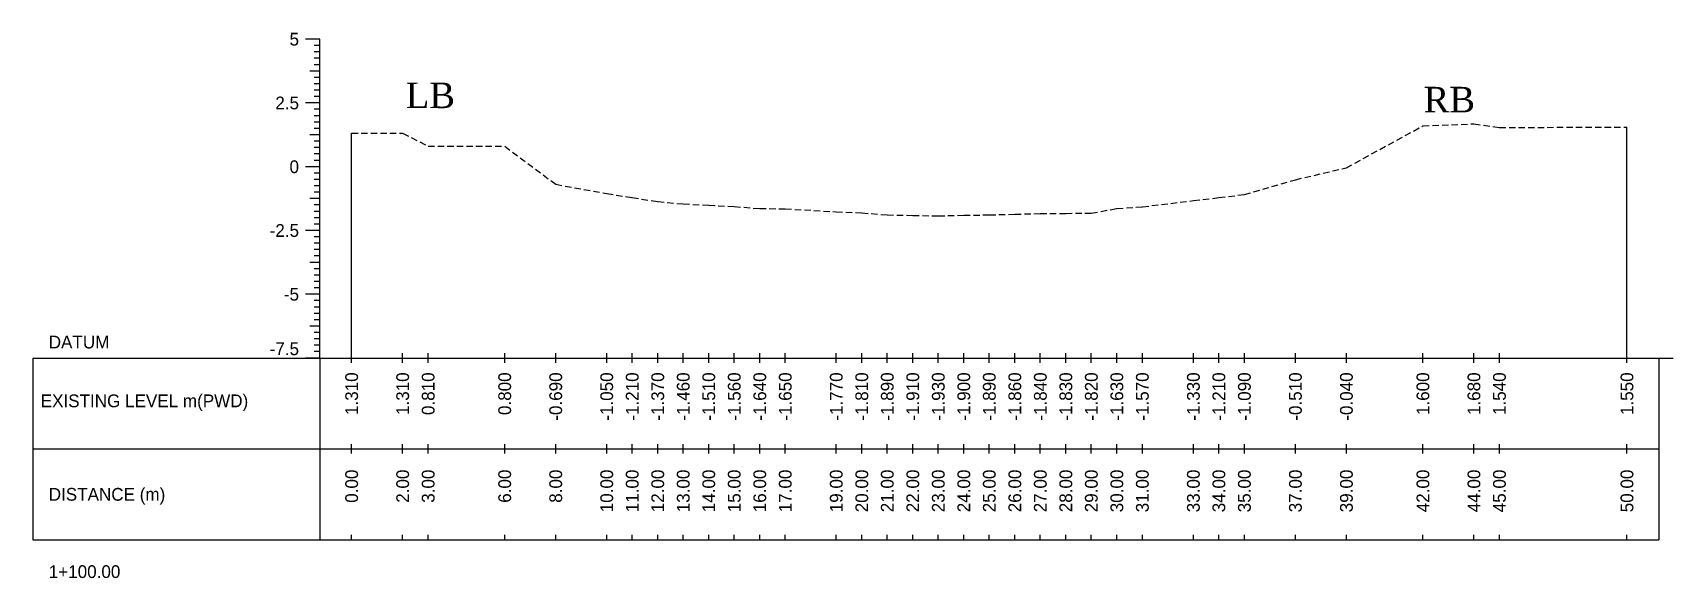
# Model space of a CAD drawing. Header units: inches. Extents: x 6579 to 9220, y -2276 to -1013.
# Drawn here: x 7155.2 to 7219.5, y -1494.5 to -1473.1 of the extents above; entities that cross this region are included whole.
import ezdxf
from ezdxf.enums import TextEntityAlignment as Align

# ---------------------------------------------------------------- set-up
doc = ezdxf.new("R2010")
doc.units = ezdxf.units.IN
doc.header["$MEASUREMENT"] = 0
doc.linetypes.add('HIDDEN', pattern=[0.375, 0.25, -0.125])
doc.layers.add('CS_Drawing', color=7, linetype='Continuous')
doc.layers.add('GL', color=3, linetype='HIDDEN')
doc.styles.add('romans', font='romans.shx')

msp = doc.modelspace()

# ---------------------------------------------------------------- texts
at = {"char_height": 1, "width": 263.40586, "attachment_point": 1, "style": 'romans'}
for s, insert in [('{\\fTimes New Roman|b0|i0|c0|p18;LB}', (7169.822, -1475.097)), ('{\\fTimes New Roman|b0|i0|c0|p18;RB}', (7209.728, -1475.262))]:
    msp.add_mtext(s, dxfattribs=dict(at, insert=insert))
at = {"layer": 'CS_Drawing'}
for s, p in [('5', (7165.637, -1473.394)), ('2.5', (7165.637, -1475.894)), ('0', (7165.637, -1478.394)), ('-2.5', (7165.637, -1480.894)), ('-5', (7165.637, -1483.394))]:
    msp.add_text(s, height=0.5, dxfattribs=at).set_placement(p, align=Align.MIDDLE_RIGHT)
for s, p in [('DATUM', (7155.825, -1485.269)), ('EXISTING LEVEL m(PWD)', (7155.51, -1487.573)), ('DISTANCE (m)', (7155.825, -1491.238)), ('1+100.00', (7155.825, -1494.269))]:
    msp.add_text(s, height=0.5, dxfattribs=at).set_placement(p, align=Align.MIDDLE_LEFT)
msp.add_text('-7.5', height=0.5, dxfattribs=at).set_placement((7165.637, -1485.782), align=Align.RIGHT)
for s, p in [('1.310', (7167.7, -1486.457)), ('1.310', (7169.7, -1486.457)), ('0.810', (7170.7, -1486.457)), ('0.800', (7173.7, -1486.457)), ('-0.690', (7175.7, -1486.457)), ('-1.050', (7177.7, -1486.457)), ('-1.210', (7178.7, -1486.457)), ('-1.370', (7179.7, -1486.457)), ('-1.460', (7180.7, -1486.457)), ('-1.510', (7181.7, -1486.457)), ('-1.560', (7182.7, -1486.457)), ('-1.640', (7183.7, -1486.457)), ('-1.650', (7184.7, -1486.457)), ('-1.770', (7186.7, -1486.457)), ('-1.810', (7187.7, -1486.457)), ('-1.890', (7188.7, -1486.457)), ('-1.910', (7189.7, -1486.457)), ('-1.930', (7190.7, -1486.457)), ('-1.900', (7191.7, -1486.457)), ('-1.890', (7192.7, -1486.457)), ('-1.860', (7193.7, -1486.457)), ('-1.840', (7194.7, -1486.457)), ('-1.830', (7195.7, -1486.457)), ('-1.820', (7196.7, -1486.457)), ('-1.630', (7197.7, -1486.457)), ('-1.570', (7198.7, -1486.457)), ('-1.330', (7200.7, -1486.457)), ('-1.210', (7201.7, -1486.457)), ('-1.090', (7202.7, -1486.457)), ('-0.510', (7204.7, -1486.457)), ('-0.040', (7206.7, -1486.457)), ('1.600', (7209.7, -1486.457)), ('1.680', (7211.7, -1486.457)), ('1.540', (7212.7, -1486.457)), ('1.550', (7217.7, -1486.457)), ('0.00', (7167.7, -1490.269)), ('2.00', (7169.7, -1490.269)), ('3.00', (7170.7, -1490.269)), ('6.00', (7173.7, -1490.269)), ('8.00', (7175.7, -1490.269)), ('10.00', (7177.7, -1490.269)), ('11.00', (7178.7, -1490.269)), ('12.00', (7179.7, -1490.269)), ('13.00', (7180.7, -1490.269)), ('14.00', (7181.7, -1490.269)), ('15.00', (7182.7, -1490.269)), ('16.00', (7183.7, -1490.269)), ('17.00', (7184.7, -1490.269)), ('19.00', (7186.7, -1490.269)), ('20.00', (7187.7, -1490.269)), ('21.00', (7188.7, -1490.269)), ('22.00', (7189.7, -1490.269)), ('23.00', (7190.7, -1490.269)), ('24.00', (7191.7, -1490.269)), ('25.00', (7192.7, -1490.269)), ('26.00', (7193.7, -1490.269)), ('27.00', (7194.7, -1490.269)), ('28.00', (7195.7, -1490.269)), ('29.00', (7196.7, -1490.269)), ('30.00', (7197.7, -1490.269)), ('31.00', (7198.7, -1490.269)), ('33.00', (7200.7, -1490.269)), ('34.00', (7201.7, -1490.269)), ('35.00', (7202.7, -1490.269)), ('37.00', (7204.7, -1490.269)), ('39.00', (7206.7, -1490.269)), ('42.00', (7209.7, -1490.269)), ('44.00', (7211.7, -1490.269)), ('45.00', (7212.7, -1490.269)), ('50.00', (7217.7, -1490.269))]:
    msp.add_text(s, height=0.5, rotation=90, dxfattribs=at).set_placement(p, align=Align.MIDDLE_RIGHT)

# ---------------------------------------------------------------- linework, layer by layer
at = {"layer": 'CS_Drawing'}
for p, q in [((7166.45, -1473.394), (7165.887, -1473.394)), ((7166.45, -1473.394), (7166.056, -1473.394)), ((7166.45, -1473.394), (7166.225, -1473.394)), ((7166.45, -1485.894), (7166.45, -1473.394)), ((7166.45, -1473.644), (7166.225, -1473.644)), ((7166.45, -1473.894), (7166.225, -1473.894)), ((7166.45, -1474.644), (7166.056, -1474.644)), ((7166.45, -1474.144), (7166.225, -1474.144)), ((7166.45, -1474.394), (7166.225, -1474.394)), ((7166.45, -1474.644), (7166.225, -1474.644)), ((7166.45, -1474.894), (7166.225, -1474.894)), ((7166.45, -1475.144), (7166.225, -1475.144)), ((7166.45, -1475.894), (7165.887, -1475.894)), ((7166.45, -1475.894), (7166.056, -1475.894)), ((7166.45, -1475.394), (7166.225, -1475.394)), ((7166.45, -1475.644), (7166.225, -1475.644)), ((7166.45, -1475.894), (7166.225, -1475.894)), ((7166.45, -1476.144), (7166.225, -1476.144)), ((7166.45, -1476.394), (7166.225, -1476.394)), ((7166.45, -1477.144), (7166.056, -1477.144)), ((7166.45, -1476.644), (7166.225, -1476.644)), ((7166.45, -1476.894), (7166.225, -1476.894)), ((7166.45, -1477.144), (7166.225, -1477.144)), ((7167.7, -1485.894), (7167.7, -1477.084)), ((7217.7, -1485.894), (7217.7, -1476.844)), ((7166.45, -1477.394), (7166.225, -1477.394)), ((7166.45, -1477.644), (7166.225, -1477.644)), ((7166.45, -1477.894), (7166.225, -1477.894)), ((7166.45, -1478.394), (7165.887, -1478.394)), ((7166.45, -1478.394), (7166.056, -1478.394)), ((7166.45, -1478.144), (7166.225, -1478.144)), ((7166.45, -1478.394), (7166.225, -1478.394)), ((7166.45, -1478.644), (7166.225, -1478.644)), ((7166.45, -1478.894), (7166.225, -1478.894)), ((7166.45, -1479.144), (7166.225, -1479.144)), ((7166.45, -1479.644), (7166.056, -1479.644)), ((7166.45, -1479.394), (7166.225, -1479.394)), ((7166.45, -1479.644), (7166.225, -1479.644)), ((7166.45, -1479.894), (7166.225, -1479.894)), ((7166.45, -1480.144), (7166.225, -1480.144)), ((7166.45, -1480.394), (7166.225, -1480.394)), ((7166.45, -1480.894), (7165.887, -1480.894)), ((7166.45, -1480.894), (7166.056, -1480.894)), ((7166.45, -1480.644), (7166.225, -1480.644)), ((7166.45, -1480.894), (7166.225, -1480.894)), ((7166.45, -1481.144), (7166.225, -1481.144)), ((7166.45, -1481.394), (7166.225, -1481.394)), ((7166.45, -1481.644), (7166.225, -1481.644)), ((7166.45, -1482.144), (7166.056, -1482.144)), ((7166.45, -1481.894), (7166.225, -1481.894)), ((7166.45, -1482.144), (7166.225, -1482.144)), ((7166.45, -1482.394), (7166.225, -1482.394)), ((7166.45, -1482.644), (7166.225, -1482.644)), ((7166.45, -1482.894), (7166.225, -1482.894)), ((7166.45, -1483.394), (7165.887, -1483.394)), ((7166.45, -1483.394), (7166.056, -1483.394)), ((7166.45, -1483.144), (7166.225, -1483.144)), ((7166.45, -1483.394), (7166.225, -1483.394)), ((7166.45, -1483.644), (7166.225, -1483.644)), ((7166.45, -1483.894), (7166.225, -1483.894)), ((7166.45, -1484.144), (7166.225, -1484.144)), ((7166.45, -1484.644), (7166.056, -1484.644)), ((7166.45, -1484.394), (7166.225, -1484.394)), ((7166.45, -1484.644), (7166.225, -1484.644)), ((7166.45, -1484.894), (7166.225, -1484.894)), ((7166.45, -1485.144), (7166.225, -1485.144)), ((7166.45, -1485.394), (7166.225, -1485.394)), ((7155.2, -1485.894), (7166.45, -1485.894)), ((7155.2, -1485.894), (7155.2, -1493.019)), ((7166.45, -1485.894), (7165.887, -1485.894)), ((7166.45, -1485.894), (7166.056, -1485.894)), ((7166.45, -1485.644), (7166.225, -1485.644)), ((7166.45, -1485.894), (7166.225, -1485.894)), ((7166.45, -1485.894), (7218.95, -1485.894)), ((7166.45, -1485.894), (7166.45, -1493.019)), ((7167.7, -1486.082), (7167.7, -1485.707)), ((7169.7, -1486.082), (7169.7, -1485.707)), ((7170.7, -1486.082), (7170.7, -1485.707)), ((7173.7, -1486.082), (7173.7, -1485.707)), ((7175.7, -1486.082), (7175.7, -1485.707)), ((7177.7, -1486.082), (7177.7, -1485.707)), ((7178.7, -1486.082), (7178.7, -1485.707)), ((7179.7, -1486.082), (7179.7, -1485.707)), ((7180.7, -1486.082), (7180.7, -1485.707)), ((7181.7, -1486.082), (7181.7, -1485.707)), ((7182.7, -1486.082), (7182.7, -1485.707)), ((7183.7, -1486.082), (7183.7, -1485.707)), ((7184.7, -1486.082), (7184.7, -1485.707)), ((7186.7, -1486.082), (7186.7, -1485.707)), ((7187.7, -1486.082), (7187.7, -1485.707)), ((7188.7, -1486.082), (7188.7, -1485.707)), ((7189.7, -1486.082), (7189.7, -1485.707)), ((7190.7, -1486.082), (7190.7, -1485.707)), ((7191.7, -1486.082), (7191.7, -1485.707)), ((7192.7, -1486.082), (7192.7, -1485.707)), ((7193.7, -1486.082), (7193.7, -1485.707)), ((7194.7, -1486.082), (7194.7, -1485.707)), ((7195.7, -1486.082), (7195.7, -1485.707)), ((7196.7, -1486.082), (7196.7, -1485.707)), ((7197.7, -1486.082), (7197.7, -1485.707)), ((7198.7, -1486.082), (7198.7, -1485.707)), ((7200.7, -1486.082), (7200.7, -1485.707)), ((7201.7, -1486.082), (7201.7, -1485.707)), ((7202.7, -1486.082), (7202.7, -1485.707)), ((7204.7, -1486.082), (7204.7, -1485.707)), ((7206.7, -1486.082), (7206.7, -1485.707)), ((7209.7, -1486.082), (7209.7, -1485.707)), ((7211.7, -1486.082), (7211.7, -1485.707)), ((7212.7, -1486.082), (7212.7, -1485.707)), ((7217.7, -1486.082), (7217.7, -1485.707)), ((7218.95, -1485.894), (7219.512, -1485.894)), ((7218.95, -1485.894), (7219.343, -1485.894)), ((7218.95, -1485.894), (7219.175, -1485.894)), ((7218.95, -1485.894), (7218.95, -1493.019)), ((7155.2, -1489.457), (7166.45, -1489.457)), ((7166.45, -1489.457), (7218.95, -1489.457)), ((7166.45, -1489.457), (7218.95, -1489.457)), ((7167.7, -1489.644), (7167.7, -1489.269)), ((7169.7, -1489.644), (7169.7, -1489.269)), ((7170.7, -1489.644), (7170.7, -1489.269)), ((7173.7, -1489.644), (7173.7, -1489.269)), ((7175.7, -1489.644), (7175.7, -1489.269)), ((7177.7, -1489.644), (7177.7, -1489.269)), ((7178.7, -1489.644), (7178.7, -1489.269)), ((7179.7, -1489.644), (7179.7, -1489.269)), ((7180.7, -1489.644), (7180.7, -1489.269)), ((7181.7, -1489.644), (7181.7, -1489.269)), ((7182.7, -1489.644), (7182.7, -1489.269)), ((7183.7, -1489.644), (7183.7, -1489.269)), ((7184.7, -1489.644), (7184.7, -1489.269)), ((7186.7, -1489.644), (7186.7, -1489.269)), ((7187.7, -1489.644), (7187.7, -1489.269)), ((7188.7, -1489.644), (7188.7, -1489.269)), ((7189.7, -1489.644), (7189.7, -1489.269)), ((7190.7, -1489.644), (7190.7, -1489.269)), ((7191.7, -1489.644), (7191.7, -1489.269)), ((7192.7, -1489.644), (7192.7, -1489.269)), ((7193.7, -1489.644), (7193.7, -1489.269)), ((7194.7, -1489.644), (7194.7, -1489.269)), ((7195.7, -1489.644), (7195.7, -1489.269)), ((7196.7, -1489.644), (7196.7, -1489.269)), ((7197.7, -1489.644), (7197.7, -1489.269)), ((7198.7, -1489.644), (7198.7, -1489.269)), ((7200.7, -1489.644), (7200.7, -1489.269)), ((7201.7, -1489.644), (7201.7, -1489.269)), ((7202.7, -1489.644), (7202.7, -1489.269)), ((7204.7, -1489.644), (7204.7, -1489.269)), ((7206.7, -1489.644), (7206.7, -1489.269)), ((7209.7, -1489.644), (7209.7, -1489.269)), ((7211.7, -1489.644), (7211.7, -1489.269)), ((7212.7, -1489.644), (7212.7, -1489.269)), ((7217.7, -1489.644), (7217.7, -1489.269)), ((7155.2, -1493.019), (7166.45, -1493.019)), ((7166.45, -1493.019), (7218.95, -1493.019)), ((7167.7, -1493.019), (7167.7, -1492.832)), ((7169.7, -1493.019), (7169.7, -1492.832)), ((7170.7, -1493.019), (7170.7, -1492.832)), ((7173.7, -1493.019), (7173.7, -1492.832)), ((7175.7, -1493.019), (7175.7, -1492.832)), ((7177.7, -1493.019), (7177.7, -1492.832)), ((7178.7, -1493.019), (7178.7, -1492.832)), ((7179.7, -1493.019), (7179.7, -1492.832)), ((7180.7, -1493.019), (7180.7, -1492.832)), ((7181.7, -1493.019), (7181.7, -1492.832)), ((7182.7, -1493.019), (7182.7, -1492.832)), ((7183.7, -1493.019), (7183.7, -1492.832)), ((7184.7, -1493.019), (7184.7, -1492.832)), ((7186.7, -1493.019), (7186.7, -1492.832)), ((7187.7, -1493.019), (7187.7, -1492.832)), ((7188.7, -1493.019), (7188.7, -1492.832)), ((7189.7, -1493.019), (7189.7, -1492.832)), ((7190.7, -1493.019), (7190.7, -1492.832)), ((7191.7, -1493.019), (7191.7, -1492.832)), ((7192.7, -1493.019), (7192.7, -1492.832)), ((7193.7, -1493.019), (7193.7, -1492.832)), ((7194.7, -1493.019), (7194.7, -1492.832)), ((7195.7, -1493.019), (7195.7, -1492.832)), ((7196.7, -1493.019), (7196.7, -1492.832)), ((7197.7, -1493.019), (7197.7, -1492.832)), ((7198.7, -1493.019), (7198.7, -1492.832)), ((7200.7, -1493.019), (7200.7, -1492.832)), ((7201.7, -1493.019), (7201.7, -1492.832)), ((7202.7, -1493.019), (7202.7, -1492.832)), ((7204.7, -1493.019), (7204.7, -1492.832)), ((7206.7, -1493.019), (7206.7, -1492.832)), ((7209.7, -1493.019), (7209.7, -1492.832)), ((7211.7, -1493.019), (7211.7, -1492.832)), ((7212.7, -1493.019), (7212.7, -1492.832)), ((7217.7, -1493.019), (7217.7, -1492.832))]:
    msp.add_line(p, q, dxfattribs=at)
at = {"layer": 'GL'}
msp.add_lwpolyline([(7167.7, -1477.084), (7169.7, -1477.084), (7170.7, -1477.584), (7173.7, -1477.594), (7175.7, -1479.084), (7177.7, -1479.444), (7178.7, -1479.604), (7179.7, -1479.764), (7180.7, -1479.854), (7181.7, -1479.904), (7182.7, -1479.954), (7183.7, -1480.034), (7184.7, -1480.044), (7186.7, -1480.164), (7187.7, -1480.204), (7188.7, -1480.284), (7189.7, -1480.304), (7190.7, -1480.324), (7191.7, -1480.294), (7192.7, -1480.284), (7193.7, -1480.254), (7194.7, -1480.234), (7195.7, -1480.224), (7196.7, -1480.214), (7197.7, -1480.035), (7198.7, -1479.964), (7200.7, -1479.724), (7201.7, -1479.604), (7202.7, -1479.484), (7204.7, -1478.904), (7206.7, -1478.434), (7209.7, -1476.794), (7211.7, -1476.714), (7212.7, -1476.854), (7217.7, -1476.844)], dxfattribs=at)

msp.set_redraw_order([(e.dxf.handle, doc.entitydb.next_handle()) for e in msp.query("TEXT MTEXT ATTDEF DIMENSION ARC_DIMENSION")])  # texts and dimensions are drawn at this point

doc.saveas('drawing.dxf')
